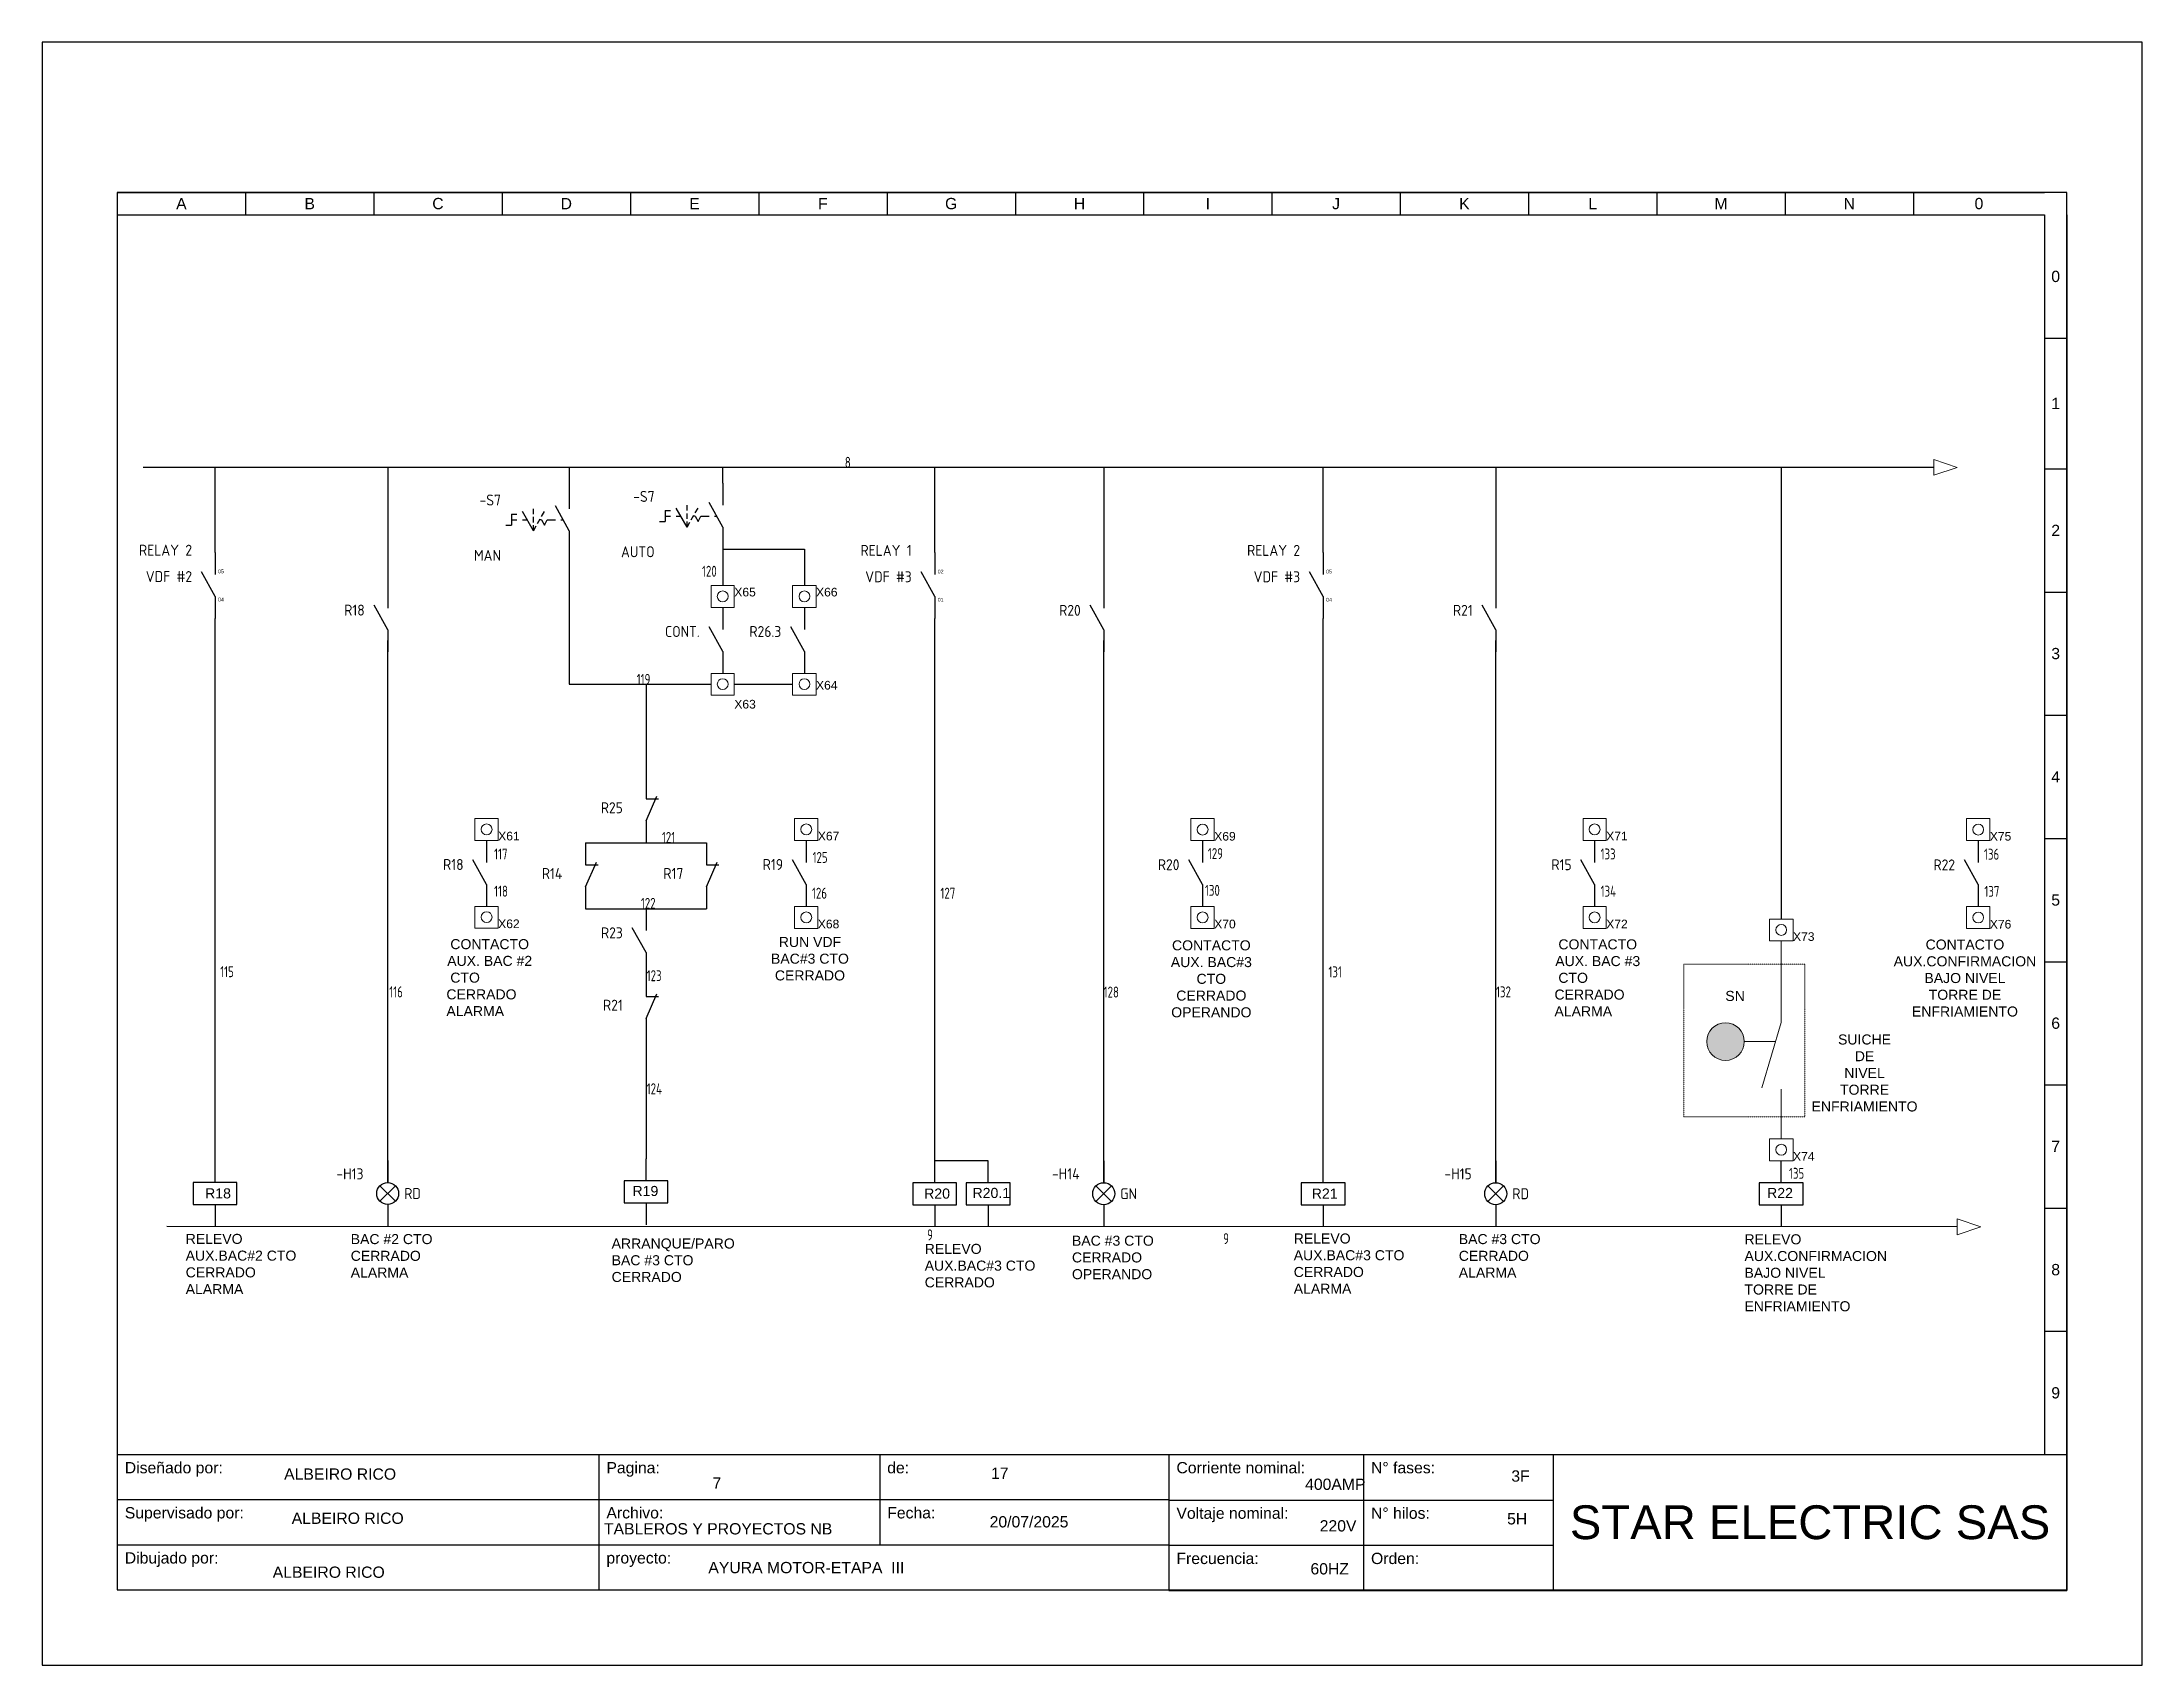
# Model space of a CAD drawing. Header units: millimetres. Extents: x 691 to 18605, y 670 to 10026.
# Drawn here: x 7043 to 8094, y 9213 to 10026 of the extents above; entities that cross this region are included whole.
import ezdxf
from ezdxf.enums import TextEntityAlignment as Align

# ---------------------------------------------------------------- set-up
doc = ezdxf.new("R2010")
doc.units = ezdxf.units.MM
doc.linetypes.add('DASHEDX2', pattern=[1.5, 1, -0.5])
doc.linetypes.add('HIDDEN', pattern=[0.375, 0.25, -0.125])
for name, color, linetype in [('-DIAGRAMA', 7, 'Continuous'), ('-Electrico', 5, 'Continuous'), ('DESC', 150, 'Continuous'), ('LOC', 8, 'Continuous'), ('MISC', 7, 'Continuous'), ('SYMS', 7, 'Continuous'), ('TAGS', 150, 'Continuous'), ('WIRENO', 72, 'Continuous'), ('YEL_14_THHN', 2, 'Continuous')]:
    doc.layers.add(name, color=color, linetype=linetype)
doc.styles.get("Standard").update_dxf_attribs({"font": 'arial.ttf'})
doc.styles.add('WD_IEC', font='ISOCP2.shx', dxfattribs={"width": 0.9, "height": 4})

msp = doc.modelspace()

# ---------------------------------------------------------------- texts
at = {"color": 0, "lineweight": 0}
for s, height, p in [('05', 1.88, (7131.3, 9759.8)), ('02', 1.88, (7491.5, 9759.7)), ('05', 1.88, (7685.9, 9759.7)), ('04', 1.88, (7131.3, 9745.7)), ('X65', 4.33, (7389.7, 9748.2)), ('X66', 4.33, (7430.6, 9748.2)), ('01', 1.88, (7491.5, 9745.6)), ('04', 1.88, (7685.9, 9745.6)), ('X64', 4.33, (7430.6, 9701.6)), ('X63', 4.33, (7389.7, 9692.1)), ('X61', 4.33, (7271.5, 9626.1)), ('X67', 4.33, (7431.5, 9626.1)), ('X69', 4.33, (7629.9, 9626)), ('X71', 4.33, (7826.1, 9626.1)), ('X75', 4.33, (8018.1, 9626)), ('X62', 4.33, (7271.5, 9582.2)), ('X68', 4.33, (7431.5, 9582.1)), ('X70', 4.33, (7629.9, 9582.1)), ('X72', 4.33, (7826.1, 9582.1)), ('X76', 4.33, (8018.1, 9582)), ('X73', 4.33, (7919.6, 9575.8)), ('X74', 4.33, (7919.6, 9465.8))]:
    msp.add_text(s, height=height, dxfattribs=at).set_placement(p)
at = {"color": 0, "char_height": 5.025, "attachment_point": 1}
for s, width, heights, insert in [('\\pxqc;CONTACTO AUX. BAC #2\\P\\pq*; CTO CERRADO ALARMA', 43.322, [0], (7245.6, 9576.7)), ('\\pxqc;RUN VDF BAC#3 CTO CERRADO', 43.322, [0], (7405.9, 9577.8)), ('\\pxqc;CONTACTO AUX. BAC#3 CTO CERRADO OPERANDO', 43.322, [48.1], (7606.8, 9576.1)), ('\\pxqc;CONTACTO AUX. BAC #3\\P\\pq*; CTO CERRADO ALARMA', 43.322, [0], (7800.2, 9576.6)), ('\\pxqc;CONTACTO AUX.CONFIRMACION BAJO NIVEL TORRE DE ENFRIAMIENTO', 43.322, [0], (7984, 9576.5)), ('RELEVO AUX.BAC#2 CTO CERRADO ALARMA', 57.695, [0], (7115.1, 9429.2)), ('RELEVO AUX.BAC#3 CTO CERRADO ALARMA', 57.695, [0], (7669.7, 9429.4)), ('RELEVO AUX.CONFIRMACION BAJO NIVEL TORRE DE ENFRIAMIENTO', 57.695, [0], (7895.3, 9429)), ('ARRANQUE/PARO\\PBAC #3 CTO CERRADO', 41.651, [0], (7328.3, 9426.9)), ('RELEVO AUX.BAC#3 CTO CERRADO', 57.695, [0], (7485, 9424.2))]:
    msp.add_mtext_dynamic_manual_height_columns(s, width=width, gutter_width=25.1, heights=heights, dxfattribs=dict(at, insert=insert))
at = {"color": 0, "lineweight": 0, "attachment_point": 2}
for s, insert, char_height, width in [('SN', (7890.6, 9550.8), 5.03, 67.051), ('SUICHE DE \\PNIVEL\\PTORRE ENFRIAMIENTO', (7955.4, 9529), 5.027, 33.023)]:
    msp.add_mtext(s, dxfattribs=dict(at, insert=insert, char_height=char_height, width=width))
at = {"color": 0, "linetype": 'DASHEDX2', "char_height": 5.06, "attachment_point": 1}
for s, insert in [('R18', (7124.8, 9452)), ('R19', (7338.7, 9453.2)), ('R20', (7484.7, 9451.9)), ('R20.1', (7508.9, 9452.2)), ('R21', (7678.7, 9451.9)), ('R22', (7906.6, 9452.2))]:
    msp.add_mtext_dynamic_manual_height_columns(s, width=14.102, gutter_width=25.3, heights=[6.68], dxfattribs=dict(at, insert=insert))
at = {"color": 0, "char_height": 5.025, "width": 58.975, "attachment_point": 1}
for s, insert in [('BAC #2 CTO CERRADO ALARMA', (7197.7, 9429.1)), ('BAC #3 CTO CERRADO OPERANDO', (7558.7, 9428.3)), ('BAC #3 CTO CERRADO ALARMA', (7752.3, 9429.1))]:
    msp.add_mtext(s, dxfattribs=dict(at, insert=insert))

# ---------------------------------------------------------------- blocks, each defined once
blk = doc.blocks.new('*T3')
at = {"color": 0, "linetype": 'ByBlock', "lineweight": -2}
for p, q in [((0, 0), (139.92, 0)), ((0, 0), (0, -18)), ((64.08, 0), (64.08, -18)), ((101.44, 0), (101.44, -12)), ((139.92, 0), (139.92, -18)), ((0, -6), (139.92, -6)), ((0, -12), (139.92, -12)), ((0, -18), (139.92, -18))]:
    blk.add_line(p, q, dxfattribs=at)
at = {"color": 0, "char_height": 1.5, "attachment_point": 1}
for s, insert, width in [('{\\fArial|b0|i0|c162|p34;Diseñado por:}', (1, -1), 62.0824), ('{\\fArial|b0|i0|c162|p34;Pagina:}', (65.08, -1), 35.3574), ('{\\fArial|b0|i0|c162|p34;de}:', (102.44, -1), 36.4813), ('{\\fArial|b0|i0|c162|p34;Supervisado por:}', (1, -7), 62.0824), ('{\\fArial|b0|i0|c162|p34;Archivo:}', (65.08, -7), 35.3574), ('Fecha:', (102.44, -7), 36.4813), ('Dibujado por:', (1, -13), 62.0824), ('{\\fArial|b0|i0|c162|p34;proyecto:}', (65.08, -13), 73.8387)]:
    blk.add_mtext(s, dxfattribs=dict(at, insert=insert, width=width))
blk = doc.blocks.new('*T4')
at = {"color": 0, "linetype": 'ByBlock', "lineweight": -2}
for p, q in [((0, 0), (119.48, 0)), ((0, 0), (0, -18.07)), ((25.89, 0), (25.89, -18.07)), ((51.13, 0), (51.13, -18.07)), ((119.48, 0), (119.48, -18.07)), ((0, -6.05), (51.13, -6.05)), ((0, -12.07), (51.13, -12.07)), ((0, -18.07), (119.48, -18.07))]:
    blk.add_line(p, q, dxfattribs=at)
at = {"color": 0}
for s, insert, char_height, width, attachment_point in [('Corriente nominal:', (1, -1), 1.5, 23.894, 1), ('{\\fArial|b0|i0|c162|p34;N° fases:}', (26.89, -1), 1.5, 23.2313, 1), ('Voltaje nominal:', (1, -7.05), 1.5, 23.894, 1), ('{\\fArial|b0|i0|c162|p34;N° hilos:}', (26.89, -7.05), 1.5, 23.2313, 1), ('{\\fArial|b0|i0|c162|p34;STAR ELECTRIC SAS}', (85.3, -9.04), 4.5, 66.3536, 5), ('Frecuencia:', (1, -13.07), 1.5, 23.894, 1), ('{\\fArial|b0|i0|c162|p34;Orden}:', (26.89, -13.07), 1.5, 23.2313, 1)]:
    blk.add_mtext(s, dxfattribs=dict(at, insert=insert, char_height=char_height, width=width, attachment_point=attachment_point))
blk = doc.blocks.new('CAJETIN')
for p, q in [((0, 185.97), (-259.4, 185.97)), ((-259.4, 185.97), (-259.4, 0.07)), ((-259.4, 185.97), (-2.99, 185.97)), ((-259.4, 185.97), (-259.4, 182.97)), ((-242.33, 185.97), (-242.33, 182.97)), ((-225.26, 185.97), (-225.26, 182.97)), ((-208.19, 185.97), (-208.19, 182.97)), ((-191.12, 185.97), (-191.12, 182.97)), ((-174.05, 185.97), (-174.05, 182.97)), ((-156.98, 185.97), (-156.98, 182.97)), ((-139.91, 185.97), (-139.91, 182.97)), ((-122.84, 185.97), (-122.84, 182.97)), ((-105.77, 185.97), (-105.77, 182.97)), ((-88.7, 185.97), (-88.7, 182.97)), ((-71.64, 185.97), (-71.64, 182.97)), ((-54.57, 185.97), (-54.57, 182.97)), ((-37.5, 185.97), (-37.5, 182.97)), ((-20.43, 185.97), (-20.43, 182.97)), ((0, 0.07), (0, 185.97)), ((-259.4, 182.97), (-2.99, 182.97)), ((-3, 182.97), (-3, 18.07)), ((0, 182.97), (0, 18.07)), ((-3, 166.58), (0, 166.58)), ((-3, 149.19), (0, 149.19)), ((-3, 132.8), (0, 132.8)), ((-3, 116.41), (0, 116.41)), ((-3, 100.02), (0, 100.02)), ((-3, 83.63), (0, 83.63)), ((-3, 67.24), (0, 67.24)), ((-3, 50.85), (0, 50.85)), ((-3, 34.46), (0, 34.46)), ((-3, 18.07), (0, 18.07)), ((-259.4, 0.07), (0, 0.07))]:
    blk.add_line(p, q)
blk.add_lwpolyline([(-269.4, -9.93), (10, -9.93), (10, 205.97), (-269.4, 205.97)], close=True)
for name, p in [('*T3', (-259.4, 18.07)), ('*T4', (-119.48, 18.07))]:
    blk.add_blockref(name, p)
blk.add_text('0', height=1.5).set_placement((-2.08, 174.04))
at = {"char_height": 1.5, "attachment_point": 5}
for s, insert, width in [('A', (-250.87, 184.47), 17.0695), ('B', (-233.8, 184.47), 17.0695), ('C', (-216.73, 184.47), 17.0695), ('D', (-199.66, 184.47), 17.0695), ('E', (-182.59, 184.47), 17.0695), ('F', (-165.52, 184.47), 17.0695), ('G', (-148.45, 184.47), 17.0695), ('H', (-131.38, 184.47), 17.0695), ('I', (-114.31, 184.47), 17.0695), ('J', (-97.24, 184.47), 17.0695), ('K', (-80.17, 184.47), 17.0695), ('L', (-63.1, 184.47), 17.0695), ('M', (-46.03, 184.47), 17.0695), ('N', (-28.96, 184.47), 17.0695), ('0', (-11.71, 184.47), 17.4362), ('1', (-1.5, 157.89), 3), ('2', (-1.5, 141), 3), ('3', (-1.5, 124.61), 3), ('4', (-1.5, 108.22), 3), ('5', (-1.5, 91.83), 3), ('6', (-1.5, 75.44), 3), ('7', (-1.5, 59.05), 3), ('8', (-1.5, 42.66), 3), ('9', (-1.5, 26.27), 3)]:
    blk.add_mtext(s, dxfattribs=dict(at, insert=insert, width=width))
for tag, p in [('DISEÑADO_POR', (-230.86, 14.78)), ('SUPERVISADO_POR', (-229.59, 8.32)), ('DIBUJADO_POR', (-231.25, 2.42))]:
    blk.add_attdef(tag, text='', height=1.5).set_placement(p, align=Align.MIDDLE)
for tag, p in [('PAGINA', (-180.19, 13.54)), ('DE', (-143.12, 14.83)), ('A', (-97.02, 13.49)), ('F', (-73.9, 14.47)), ('ARCHIVO', (-179.45, 8.2)), ('FECHA', (-143.31, 8.38)), ('V', (-96.96, 8.58)), ('H', (-74.46, 8.76)), ('PROYECTO', (-180.75, 3.04)), ('HZ', (-98.06, 2.87)), ('OR', (-74.83, 2.5))]:
    blk.add_attdef(tag, p, '', height=1.5)
blk = doc.blocks.new('WD_WNV')
at = {"linetype": 'Continuous', "style": 'WD_IEC', "width": 0.8}
blk.add_attdef('WIRENO', text='', height=2.5, dxfattribs=at).set_placement((-1.6, 0), align=Align.MIDDLE_RIGHT)
at = {"style": 'WD_IEC', "flags": 1}
for tag, p in [('W08USER', (-1, 0.375)), ('W04USER', (-1, 0.875)), ('W05USER', (-1, 0.75)), ('W09USER', (-1, 0.25)), ('W03USER', (-1, 1)), ('W06USER', (-1, 0.625)), ('W07USER', (-1, 0.5)), ('W02USER', (-1, 1.125)), ('W01USER', (-1, 1.25)), ('W10USER', (-1, 0.125))]:
    blk.add_attdef(tag, text='', height=0.08, dxfattribs=at).set_placement(p, align=Align.CENTER)
blk = doc.blocks.new('VMS1')
for p, q in [((0, 2.5), (0, 7.5)), ((0, -2.5), (0, -7.5))]:
    blk.add_line(p, q)
blk.add_lwpolyline([(-5, 2.5), (-5, -2.5), (5, -2.5), (5, 2.5)], close=True)
at = {"style": 'WD_IEC'}
for tag, p in [('INST', (-5.25, 10.5)), ('LOC', (-5.25, 7.5)), ('TAG1', (-5.25, 4.5)), ('DESC1', (-5.25, -6.85)), ('DESC2', (-5.25, -9.85)), ('DESC3', (-5.25, -12.85))]:
    blk.add_attdef(tag, text='', height=2.5, dxfattribs=at).set_placement(p, align=Align.RIGHT)
blk.add_attdef('TERM01', text='', height=2, rotation=90, dxfattribs=at).set_placement((-1, 7.5), align=Align.RIGHT)
at = {"style": 'WD_IEC', "flags": 1}
for tag, p, height in [('X2TERM01', (0, 7.5), 0.32), ('X4LINK', (-5, 0), 0.32), ('X1LINK', (5, 0), 0.32), ('ASSYCODE', (1, -4), 1), ('FAMILY', (1, -5.5), 1), ('X8TERM02', (0, -7.5), 0.32), ('CATDESC', (1, -7), 1)]:
    blk.add_attdef(tag, p, '', height=height, dxfattribs=at)
at = {"style": 'WD_IEC', "flags": 9}
for tag, p in [('MFG', (-6, 1)), ('CAT', (-6, -1.5))]:
    blk.add_attdef(tag, text='', height=1.5, dxfattribs=at).set_placement(p, align=Align.RIGHT)
at = {"style": 'WD_IEC'}
blk.add_attdef('TERM02', (-1, -7.5), '', height=2, rotation=90, dxfattribs=at)
at = {"lineweight": 9, "style": 'WD_IEC'}
for tag, p in [('NO', (-5.5, -16.5)), ('NC', (-5.5, -19.5))]:
    blk.add_attdef(tag, text='', height=2.5, dxfattribs=at).set_placement(p, align=Align.TOP_RIGHT)
for tag, p in [('XREFNO', (-4, -16.5)), ('XREFNC', (-4, -19.5))]:
    blk.add_attdef(tag, text='', height=2.5, dxfattribs=at).set_placement(p, align=Align.TOP_LEFT)
blk = doc.blocks.new('VCR21')
for p, q in [((0, 7.5), (0, 2.5)), ((0, -2.5), (-3.12, 3.12)), ((0, -2.5), (0, -7.5))]:
    blk.add_line(p, q)
at = {"style": 'WD_IEC'}
for tag, p in [('INST', (-5.25, 6.75)), ('LOC', (-5.25, 3.75)), ('TAG2', (-5.25, 0.75)), ('DESC1', (-5.25, -6.75)), ('XREF', (-5.25, -3.75)), ('DESC2', (-5.25, -9.75)), ('DESC3', (-5.25, -12.75))]:
    blk.add_attdef(tag, text='', height=2.5, dxfattribs=at).set_placement(p, align=Align.RIGHT)
blk.add_attdef('TERM01', text='', height=2, rotation=90, dxfattribs=at).set_placement((-1, 7.5), align=Align.RIGHT)
at = {"style": 'WD_IEC', "flags": 1}
for tag, p, height in [('X2TERM01', (0, 7.5), 0.32), ('X4LINK', (-2.75, 0), 0.32), ('X1LINK', (-0.5, 0), 0.32), ('CONTACT', (4, -3.5), 1), ('FAMILY', (4, -5), 1), ('COMMON', (5.25, -4.75), 1), ('X8TERM02', (0, -7.5), 0.32)]:
    blk.add_attdef(tag, p, '', height=height, dxfattribs=at)
at = {"style": 'WD_IEC'}
blk.add_attdef('TERM02', (-1, -7.5), '', height=2, rotation=90, dxfattribs=at)
blk = doc.blocks.new('VLT1G')
for p, q in [((0, 7.5), (0, 2.5)), ((-1.77, -1.77), (1.77, 1.77)), ((1.77, -1.77), (-1.77, 1.77)), ((0, -2.5), (0, -7.5))]:
    blk.add_line(p, q)
blk.add_circle((0, 0), 2.5)
at = {"style": 'WD_IEC'}
for tag, p in [('INST', (-5.5, 10.25)), ('TAG1', (-5.5, 3.25)), ('LOC', (-5.5, 6.75)), ('DESC1', (-5.5, -6.35)), ('DESC2', (-5.5, -9.85)), ('DESC3', (-5.5, -13.35))]:
    blk.add_attdef(tag, text='', height=2.5, dxfattribs=at).set_placement(p, align=Align.RIGHT)
blk.add_attdef('TERM01', text='', height=2, rotation=90, dxfattribs=at).set_placement((-1, 7.5), align=Align.RIGHT)
at = {"style": 'WD_IEC', "flags": 1}
for tag, p, height in [('X2TERM01', (0, 7.5), 0.32), ('X4LINK', (-3, 0), 0.32), ('X1LINK', (3, 0), 0.32), ('ASSYCODE', (1, -4), 1), ('FAMILY', (1, -5.5), 1), ('X8TERM02', (0, -7.5), 0.32), ('CATDESC', (1, -7), 1)]:
    blk.add_attdef(tag, p, '', height=height, dxfattribs=at)
at = {"style": 'WD_IEC', "flags": 9}
for tag, p in [('MFG', (-6, -0.25)), ('CAT', (-6, -2.75))]:
    blk.add_attdef(tag, text='', height=1.5, dxfattribs=at).set_placement(p, align=Align.RIGHT)
at = {"style": 'WD_IEC'}
blk.add_attdef('TERM02', (-1, -7.5), '', height=2, rotation=90, dxfattribs=at)
at = {"lineweight": 13, "style": 'WD_IEC'}
blk.add_attdef('COLOR', text='', height=2.5, dxfattribs=at).set_placement((3.75, 0), align=Align.MIDDLE_LEFT)
at = {"lineweight": 15, "style": 'WD_IEC'}
for tag, p in [('WDTAGALT', (-5.5, -21)), ('XREF', (-5.5, -18))]:
    blk.add_attdef(tag, text='', height=2.5, dxfattribs=at).set_placement(p, align=Align.RIGHT)
blk = doc.blocks.new('VSS113')
for p, q in [((0, 7.5), (0, 2.5)), ((-13.12, 1.25), (-11.88, 1.25)), ((-13.12, 1.25), (-13.12, -1.25)), ((-13.12, 0), (-11.88, 0)), ((-8.12, -2.5), (-10.62, 1.83)), ((-10.62, 0), (-9.57, 0)), ((-8.12, 1.25), (-8.12, 2.5)), ((-8.12, -0.63), (-8.12, 0.62)), ((-7.19, -0.88), (-6.56, 0.21)), ((-6.25, 0), (-6.68, 0)), ((-6.25, 0.75), (-5.62, 1.83)), ((-6.25, 0), (-5.62, -1.25)), ((-5.62, -1.25), (-5, 0)), ((-5, 0), (-3.12, 0)), ((0, -2.5), (-3.12, 3.12)), ((-1.88, 0), (-1.39, 0)), ((-14.38, -1.25), (-13.12, -1.25)), ((-8.12, -2.5), (-8.12, -1.25)), ((-8.12, -2.5), (-7.5, -1.42)), ((0, -2.5), (0, -7.5))]:
    blk.add_line(p, q)
at = {"style": 'WD_IEC'}
for tag, p in [('INST', (-15.5, 9.25)), ('TAG1', (-15.5, 3.25)), ('LOC', (-15.5, 6.25)), ('DESC1', (-15.5, -9.35)), ('DESC3', (-15.5, -15.35)), ('DESC2', (-15.5, -12.35))]:
    blk.add_attdef(tag, text='', height=2.5, dxfattribs=at).set_placement(p, align=Align.RIGHT)
at = {"style": 'WD_IEC', "flags": 8}
for tag, p in [('POS1', (-10.62, 3.5)), ('POS2', (-8.12, 3.5)), ('POS3', (-5.62, 3.5))]:
    blk.add_attdef(tag, text='', height=2, rotation=90, dxfattribs=at).set_placement(p, align=Align.MIDDLE_LEFT)
at = {"style": 'WD_IEC'}
blk.add_attdef('TERM01', text='', height=2, rotation=90, dxfattribs=at).set_placement((-1, 7.5), align=Align.RIGHT)
at = {"style": 'WD_IEC', "flags": 1}
for tag, p, height in [('X2TERM01', (0, 7.5), 0.32), ('CONTACT', (0.5, 4.5), 1), ('X1LINK', (0, 0), 0.32), ('COMMON', (1.75, 3.25), 1), ('X8TERM02', (0, -7.5), 0.32), ('ASSYCODE', (1, -9), 1), ('FAMILY', (1, -10.5), 1), ('CATDESC', (1, -12), 1)]:
    blk.add_attdef(tag, p, '', height=height, dxfattribs=at)
at = {"style": 'WD_IEC', "flags": 9}
for tag, p in [('MFG', (-16, -0.25)), ('CAT', (-16, -2.75))]:
    blk.add_attdef(tag, text='', height=1.5, dxfattribs=at).set_placement(p, align=Align.RIGHT)
at = {"style": 'WD_IEC'}
blk.add_attdef('TERM02', (-1, -7.5), '', height=2, rotation=90, dxfattribs=at)
at = {"lineweight": 15, "style": 'WD_IEC'}
blk.add_attdef('XREF', text='', height=2.5, dxfattribs=at).set_placement((-15.5, -6.35), align=Align.RIGHT)
blk.add_attdef('STATE', (1.25, -6.35), '', height=2.5, dxfattribs=at)
blk = doc.blocks.new('VCR22')
for p, q in [((0, 7.5), (0, 2.5)), ((0, -2.5), (2.5, 3.12)), ((0, 2.5), (2.87, 2.5)), ((0, -2.5), (0, -7.5))]:
    blk.add_line(p, q)
at = {"style": 'WD_IEC'}
for tag, p in [('INST', (-5.25, 5.25)), ('TAG2', (-5.25, -0.75)), ('LOC', (-5.25, 2.25)), ('DESC1', (-5.25, -6.75)), ('XREF', (-5.25, -3.75)), ('DESC2', (-5.25, -9.75)), ('DESC3', (-5.25, -12.75))]:
    blk.add_attdef(tag, text='', height=2.5, dxfattribs=at).set_placement(p, align=Align.RIGHT)
blk.add_attdef('TERM01', text='', height=2, rotation=90, dxfattribs=at).set_placement((-1, 7.5), align=Align.RIGHT)
at = {"style": 'WD_IEC', "flags": 1}
for tag, p, height in [('X2TERM01', (0, 7.5), 0.32), ('X4LINK', (-0.55, 0), 0.32), ('X1LINK', (1.92, 0), 0.32), ('CONTACT', (4, -3.5), 1), ('FAMILY', (4, -5), 1), ('COMMON', (5.25, -4.75), 1), ('X8TERM02', (0, -7.5), 0.32)]:
    blk.add_attdef(tag, p, '', height=height, dxfattribs=at)
at = {"style": 'WD_IEC'}
blk.add_attdef('TERM02', (-1, -7.5), '', height=2, rotation=90, dxfattribs=at)

# ---------------------------------------------------------------- hatches: boundary and pattern name
at = {"lineweight": 0, "transparency": 33554687}
h = msp.add_hatch(color=0, dxfattribs=at)
h.dxf.hatch_style = 1
h.paths.add_polyline_path([(7895.2, 9525.4, 1), (7876.4, 9525.4, 1)])

# ---------------------------------------------------------------- linework, layer by layer
at = {"layer": '-DIAGRAMA', "color": 0, "lineweight": 0}
for centre in [(7383.9, 9748.2), (7424.8, 9748.2), (7383.9, 9704.3), (7424.8, 9704.3), (7265.7, 9631.6), (7425.7, 9631.6), (7624.1, 9631.5), (7820.3, 9631.6), (8012.3, 9631.5), (7265.7, 9587.7), (7425.7, 9587.6), (7624.1, 9587.6), (7820.3, 9587.6), (8012.3, 9587.5), (7913.7, 9581.3), (7913.7, 9471.3)]:
    msp.add_circle(centre, 2.72, dxfattribs=at)
at = {"layer": '-Electrico', "color": 0, "lineweight": 0, "ltscale": 0.08}
for points in [[(7378.1, 9753.7), (7389.7, 9753.7), (7389.7, 9742.7), (7378.1, 9742.7)], [(7418.9, 9753.7), (7430.6, 9753.7), (7430.6, 9742.7), (7418.9, 9742.7)], [(7378.1, 9709.7), (7389.7, 9709.7), (7389.7, 9698.8), (7378.1, 9698.8)], [(7418.9, 9709.7), (7430.6, 9709.7), (7430.6, 9698.8), (7418.9, 9698.8)], [(7259.9, 9637.1), (7271.5, 9637.1), (7271.5, 9626.1), (7259.9, 9626.1)], [(7419.8, 9637.1), (7431.5, 9637.1), (7431.5, 9626.1), (7419.8, 9626.1)], [(7618.2, 9637), (7629.9, 9637), (7629.9, 9626), (7618.2, 9626)], [(7814.5, 9637), (7826.1, 9637), (7826.1, 9626.1), (7814.5, 9626.1)], [(8006.4, 9637), (8018.1, 9637), (8018.1, 9626), (8006.4, 9626)], [(7259.9, 9593.1), (7271.5, 9593.1), (7271.5, 9582.2), (7259.9, 9582.2)], [(7419.8, 9593.1), (7431.5, 9593.1), (7431.5, 9582.1), (7419.8, 9582.1)], [(7618.2, 9593.1), (7629.9, 9593.1), (7629.9, 9582.1), (7618.2, 9582.1)], [(7814.5, 9593.1), (7826.1, 9593.1), (7826.1, 9582.1), (7814.5, 9582.1)], [(7907.9, 9586.7), (7919.6, 9586.7), (7919.6, 9575.8), (7907.9, 9575.8)], [(8006.4, 9593), (8018.1, 9593), (8018.1, 9582), (8006.4, 9582)], [(7907.9, 9476.8), (7919.6, 9476.8), (7919.6, 9465.8), (7907.9, 9465.8)]]:
    msp.add_lwpolyline(points, close=True, dxfattribs=at)
at = {"color": 0}
for p, q in [((7129.8, 9770.2), (7129.8, 9812.8)), ((7216.3, 9812.8), (7216.3, 9753.4)), ((7490, 9770.1), (7490, 9812.8)), ((7574.6, 9812.8), (7574.6, 9753.3)), ((7684.4, 9770.2), (7684.4, 9812.8)), ((7770.9, 9812.8), (7770.9, 9753.4)), ((7913.7, 9812.8), (7913.7, 9586.7)), ((7307, 9770.1), (7307, 9704.3)), ((7383.9, 9771.9), (7383.9, 9753.7)), ((7383.9, 9771.9), (7424.8, 9771.9)), ((7424.8, 9771.9), (7424.8, 9753.7)), ((7129.8, 9465.9), (7129.8, 9737.2)), ((7490, 9465.8), (7490, 9737.2)), ((7684.4, 9465.8), (7684.4, 9737.2)), ((7216.2, 9454.9), (7216.3, 9726.2)), ((7574.6, 9454.8), (7574.6, 9726.2)), ((7770.8, 9454.8), (7770.9, 9726.2)), ((7307, 9704.3), (7378.1, 9704.3)), ((7345.5, 9704.3), (7345.5, 9657.9)), ((7389.7, 9704.3), (7418.9, 9704.3)), ((7315.2, 9624.9), (7375.7, 9624.9)), ((7315.2, 9591.9), (7375.7, 9591.9)), ((7345.5, 9526), (7345.5, 9466.7)), ((7516.8, 9465.8), (7490, 9465.8)), ((7913.7, 9443.3), (7913.7, 9432.8))]:
    msp.add_line(p, q, dxfattribs=at)
at = {"color": 0, "linetype": 'Continuous', "lineweight": 0}
for p, q in [((7990, 9816.7), (7990, 9812.8)), ((8001.8, 9812.8), (7990, 9816.7)), ((7990, 9812.8), (7990, 9808.8)), ((7990, 9808.8), (8001.8, 9812.8)), ((8001.7, 9436.8), (8001.7, 9432.8)), ((8013.6, 9432.8), (8001.7, 9436.8)), ((8001.7, 9432.8), (8001.7, 9428.8)), ((8001.7, 9428.8), (8013.6, 9432.8))]:
    msp.add_line(p, q, dxfattribs=at)
at = {"color": 0, "lineweight": 0}
for p, q in [((7913.7, 9534.9), (7913.7, 9575.8)), ((7913.7, 9534.9), (7904, 9502.2)), ((7910.9, 9525.4), (7895.2, 9525.4))]:
    msp.add_line(p, q, dxfattribs=at)
at = {"color": 0, "linetype": 'HIDDEN', "lineweight": 0, "ltscale": 0.3}
msp.add_lwpolyline([(7865, 9564.2), (7925.5, 9564.2), (7925.5, 9487.8), (7865, 9487.8)], close=True, dxfattribs=at)
at = {"color": 0, "lineweight": 0}
msp.add_lwpolyline([(7913.7, 9476.8), (7913.7, 9501.6)], dxfattribs=at)
msp.add_circle((7885.8, 9525.4), 9.42, dxfattribs=at)
at = {"layer": 'YEL_14_THHN', "color": 0}
for p, q in [((7990, 9812.8), (7093.8, 9812.8)), ((7307, 9812.8), (7307, 9803)), ((7383.9, 9804.9), (7383.9, 9812.8)), ((8001.7, 9432.8), (7105.6, 9432.9))]:
    msp.add_line(p, q, dxfattribs=at)

# ---------------------------------------------------------------- block references
at = {"color": 0}
ref = msp.add_blockref('CAJETIN', (8056.7, 9250.8), dxfattribs=dict(at, xscale=3.761929394681115, yscale=3.761929394681115, zscale=3.761929394681115))
ref.add_attrib('5H', '5H', (7776.5, 9283.8), dxfattribs={"height": 5.64})
ref.add_attrib('3F', '3F', (7778.6, 9305.2), dxfattribs={"height": 5.64})
ref.add_attrib('HZ', '60HZ', dxfattribs={"height": 5.64}).set_placement((7687.7, 9261.6), align=Align.MIDDLE)
ref.add_attrib('V', '220V', dxfattribs={"height": 5.64}).set_placement((7691.9, 9283.1), align=Align.MIDDLE)
ref.add_attrib('A', '400AMP', dxfattribs={"height": 5.64}).set_placement((7690.5, 9303.9), align=Align.MIDDLE)
ref.add_attrib('PROYECTO', 'AYURA MOTOR-ETAPA  III', dxfattribs={"height": 5.643}).set_placement((7376.7, 9262.2), align=Align.MIDDLE_LEFT)
ref.add_attrib('ARCHIVO', 'TABLEROS Y PROYECTOS NB', dxfattribs={"height": 5.643}).set_placement((7381.6, 9281.6), align=Align.MIDDLE)
ref.add_attrib('DE', '17', (7518.2, 9306.6), dxfattribs={"height": 5.64})
ref.add_attrib('PAGINA', '7', (7378.8, 9301.7), dxfattribs={"height": 5.64})
ref.add_attrib('FECHA', '20/07/2025', (7517.5, 9282.3), dxfattribs={"height": 5.64})
ref.add_attrib('DIBUJADO_POR', 'ALBEIRO RICO', dxfattribs={"height": 5.643}).set_placement((7186.7, 9259.9), align=Align.MIDDLE)
ref.add_attrib('SUPERVISADO_POR', 'ALBEIRO RICO', dxfattribs={"height": 5.643}).set_placement((7196.2, 9286.9), align=Align.MIDDLE)
ref.add_attrib('DISEÑADO_POR', 'ALBEIRO RICO', dxfattribs={"height": 5.643}).set_placement((7192.4, 9309), align=Align.MIDDLE)
at = {"layer": 'SYMS', "color": 0}
ref = msp.add_blockref('VSS113', (7307, 9786.6), dxfattribs=dict(at, xscale=2.197145441597592, yscale=2.197145441597592, zscale=2.197145441597592))
ref.add_attrib('DESC1', 'MAN', dxfattribs={"layer": 'DESC', "height": 5.49, "style": 'WD_IEC'}).set_placement((7272.9, 9766), align=Align.RIGHT)
ref.add_attrib('TAG1', '-S7', dxfattribs={"layer": 'TAGS', "height": 5.49, "style": 'WD_IEC'}).set_placement((7272.9, 9793.7), align=Align.RIGHT)
ref = msp.add_blockref('VSS113', (7383.9, 9788.4), dxfattribs=dict(at, xscale=2.197145441597592, yscale=2.197145441597592, zscale=2.197145441597592))
ref.add_attrib('DESC1', 'AUTO', dxfattribs={"layer": 'DESC', "height": 5.49, "style": 'WD_IEC'}).set_placement((7349.8, 9767.8), align=Align.RIGHT)
ref.add_attrib('TAG1', '-S7', dxfattribs={"layer": 'TAGS', "height": 5.49, "style": 'WD_IEC'}).set_placement((7349.8, 9795.5), align=Align.RIGHT)
ref = msp.add_blockref('VCR21', (7129.8, 9753.7), dxfattribs=dict(at, xscale=2.197145441597592, yscale=2.197145441597592, zscale=2.197145441597592))
ref.add_attrib('INST', 'RELAY 2', dxfattribs={"layer": 'LOC', "height": 5.49, "style": 'WD_IEC'}).set_placement((7118.3, 9768.6), align=Align.RIGHT)
ref.add_attrib('TAG2', 'VDF #2', dxfattribs={"layer": 'TAGS', "height": 5.49, "style": 'WD_IEC'}).set_placement((7118.3, 9755.4), align=Align.RIGHT)
ref = msp.add_blockref('VCR21', (7490, 9753.7), dxfattribs=dict(at, xscale=2.197145441597592, yscale=2.197145441597592, zscale=2.197145441597592))
ref.add_attrib('INST', 'RELAY 1', dxfattribs={"layer": 'LOC', "height": 5.49, "style": 'WD_IEC'}).set_placement((7478.5, 9768.5), align=Align.RIGHT)
ref.add_attrib('TAG2', 'VDF #3', dxfattribs={"layer": 'TAGS', "height": 5.49, "style": 'WD_IEC'}).set_placement((7478.5, 9755.3), align=Align.RIGHT)
ref = msp.add_blockref('VCR21', (7684.4, 9753.7), dxfattribs=dict(at, xscale=2.197145441597592, yscale=2.197145441597592, zscale=2.197145441597592))
ref.add_attrib('INST', 'RELAY 2', dxfattribs={"layer": 'LOC', "height": 5.49, "style": 'WD_IEC'}).set_placement((7672.9, 9768.5), align=Align.RIGHT)
ref.add_attrib('TAG2', 'VDF #3', dxfattribs={"layer": 'TAGS', "height": 5.49, "style": 'WD_IEC'}).set_placement((7672.9, 9755.3), align=Align.RIGHT)
ref = msp.add_blockref('VCR21', (7216.3, 9736.9), dxfattribs=dict(at, xscale=2.197145441597592, yscale=2.197145441597592, zscale=2.197145441597592))
ref.add_attrib('TAG2', 'R18', dxfattribs={"layer": 'TAGS', "height": 5.49, "style": 'WD_IEC'}).set_placement((7204.7, 9738.6), align=Align.RIGHT)
ref = msp.add_blockref('VCR21', (7574.6, 9736.9), dxfattribs=dict(at, xscale=2.197145441597592, yscale=2.197145441597592, zscale=2.197145441597592))
ref.add_attrib('TAG2', 'R20', dxfattribs={"layer": 'TAGS', "height": 5.49, "style": 'WD_IEC'}).set_placement((7563.1, 9738.5), align=Align.RIGHT)
ref = msp.add_blockref('VCR21', (7770.9, 9736.9), dxfattribs=dict(at, xscale=2.197145441597592, yscale=2.197145441597592, zscale=2.197145441597592))
ref.add_attrib('TAG2', 'R21', dxfattribs={"layer": 'TAGS', "height": 5.49, "style": 'WD_IEC'}).set_placement((7759.3, 9738.5), align=Align.RIGHT)
ref = msp.add_blockref('VCR21', (7383.9, 9726.2), dxfattribs=dict(at, xscale=2.197145441597592, yscale=2.197145441597592, zscale=2.197145441597592))
ref.add_attrib('TAG2', 'CONT.', dxfattribs={"layer": 'TAGS', "height": 5.49, "style": 'WD_IEC'}).set_placement((7372.4, 9727.9), align=Align.RIGHT)
ref = msp.add_blockref('VCR21', (7424.8, 9726.2), dxfattribs=dict(at, xscale=2.197145441597592, yscale=2.197145441597592, zscale=2.197145441597592))
ref.add_attrib('TAG2', 'R26.3', dxfattribs={"layer": 'TAGS', "height": 5.49, "style": 'WD_IEC'}).set_placement((7413.2, 9727.9), align=Align.RIGHT)
ref = msp.add_blockref('VCR22', (7345.5, 9641.4), dxfattribs=dict(at, xscale=2.197145441597592, yscale=2.197145441597592, zscale=2.197145441597592))
ref.add_attrib('TAG2', 'R25', dxfattribs={"layer": 'TAGS', "height": 5.49, "style": 'WD_IEC'}).set_placement((7333.9, 9639.7), align=Align.RIGHT)
ref = msp.add_blockref('VCR21', (7265.7, 9609.6), dxfattribs=dict(at, xscale=2.197145441597592, yscale=2.197145441597592, zscale=2.197145441597592))
ref.add_attrib('TAG2', 'R18', dxfattribs={"layer": 'TAGS', "height": 5.49, "style": 'WD_IEC'}).set_placement((7254.2, 9611.3), align=Align.RIGHT)
ref = msp.add_blockref('VCR22', (7315.2, 9608.4), dxfattribs=dict(at, xscale=2.197145441597592, yscale=2.197145441597592, zscale=2.197145441597592))
ref.add_attrib('TAG2', 'R14', dxfattribs={"layer": 'TAGS', "height": 5.49, "style": 'WD_IEC'}).set_placement((7303.6, 9606.8), align=Align.RIGHT)
ref = msp.add_blockref('VCR22', (7375.7, 9608.4), dxfattribs=dict(at, xscale=2.197145441597592, yscale=2.197145441597592, zscale=2.197145441597592))
ref.add_attrib('TAG2', 'R17', dxfattribs={"layer": 'TAGS', "height": 5.49, "style": 'WD_IEC'}).set_placement((7364.2, 9606.8), align=Align.RIGHT)
ref = msp.add_blockref('VCR21', (7425.7, 9609.6), dxfattribs=dict(at, xscale=2.197145441597592, yscale=2.197145441597592, zscale=2.197145441597592))
ref.add_attrib('TAG2', 'R19', dxfattribs={"layer": 'TAGS', "height": 5.49, "style": 'WD_IEC'}).set_placement((7414.1, 9611.3), align=Align.RIGHT)
ref = msp.add_blockref('VCR21', (7624.1, 9609.6), dxfattribs=dict(at, xscale=2.197145441597592, yscale=2.197145441597592, zscale=2.197145441597592))
ref.add_attrib('TAG2', 'R20', dxfattribs={"layer": 'TAGS', "height": 5.49, "style": 'WD_IEC'}).set_placement((7612.5, 9611.2), align=Align.RIGHT)
ref = msp.add_blockref('VCR21', (7820.3, 9609.6), dxfattribs=dict(at, xscale=2.197145441597592, yscale=2.197145441597592, zscale=2.197145441597592))
ref.add_attrib('TAG2', 'R15', dxfattribs={"layer": 'TAGS', "height": 5.49, "style": 'WD_IEC'}).set_placement((7808.8, 9611.2), align=Align.RIGHT)
ref = msp.add_blockref('VCR21', (8012.3, 9609.5), dxfattribs=dict(at, xscale=2.197145441597592, yscale=2.197145441597592, zscale=2.197145441597592))
ref.add_attrib('TAG2', 'R22', dxfattribs={"layer": 'TAGS', "height": 5.49, "style": 'WD_IEC'}).set_placement((8000.7, 9611.1), align=Align.RIGHT)
ref = msp.add_blockref('VCR21', (7345.5, 9575.5), dxfattribs=dict(at, xscale=2.197145441597592, yscale=2.197145441597592, zscale=2.197145441597592))
ref.add_attrib('TAG2', 'R23', dxfattribs={"layer": 'TAGS', "height": 5.49, "style": 'WD_IEC'}).set_placement((7333.9, 9577.1), align=Align.RIGHT)
ref = msp.add_blockref('VCR22', (7345.5, 9542.5), dxfattribs=dict(at, xscale=2.197145441597592, yscale=2.197145441597592, zscale=2.197145441597592))
ref.add_attrib('TAG2', 'R21', dxfattribs={"layer": 'TAGS', "height": 5.49, "style": 'WD_IEC'}).set_placement((7333.9, 9540.9), align=Align.RIGHT)
at = {"layer": 'SYMS', "color": 0, "xscale": 2.197145441597592, "yscale": 2.197145441597592, "zscale": 2.197145441597592}
for p in [(7129.8, 9449.4), (7345.5, 9450.2), (7490, 9449.3), (7516.8, 9449.3), (7684.4, 9449.3), (7913.7, 9449.3)]:
    msp.add_blockref('VMS1', p, dxfattribs=at)
at = {"layer": 'SYMS', "color": 0}
ref = msp.add_blockref('VLT1G', (7216.2, 9449.4), dxfattribs=dict(at, xscale=2.197145441597592, yscale=2.197145441597592, zscale=2.197145441597592))
ref.add_attrib('COLOR', 'RD', dxfattribs={"layer": 'MISC', "lineweight": 13, "height": 5.49, "style": 'WD_IEC'}).set_placement((7224.5, 9449.4), align=Align.MIDDLE_LEFT)
ref.add_attrib('TAG1', '-H13', dxfattribs={"layer": 'TAGS', "height": 5.49, "style": 'WD_IEC'}).set_placement((7204.1, 9456.5), align=Align.RIGHT)
ref = msp.add_blockref('VLT1G', (7574.6, 9449.3), dxfattribs=dict(at, xscale=2.197145441597592, yscale=2.197145441597592, zscale=2.197145441597592))
ref.add_attrib('COLOR', 'GN', dxfattribs={"layer": 'MISC', "lineweight": 13, "height": 5.49, "style": 'WD_IEC'}).set_placement((7582.8, 9449.3), align=Align.MIDDLE_LEFT)
ref.add_attrib('TAG1', '-H14', dxfattribs={"layer": 'TAGS', "height": 5.49, "style": 'WD_IEC'}).set_placement((7562.5, 9456.5), align=Align.RIGHT)
ref = msp.add_blockref('VLT1G', (7770.8, 9449.3), dxfattribs=dict(at, xscale=2.197145441597592, yscale=2.197145441597592, zscale=2.197145441597592))
ref.add_attrib('COLOR', 'RD', dxfattribs={"layer": 'MISC', "lineweight": 13, "height": 5.49, "style": 'WD_IEC'}).set_placement((7779.1, 9449.3), align=Align.MIDDLE_LEFT)
ref.add_attrib('TAG1', '-H15', dxfattribs={"layer": 'TAGS', "height": 5.49, "style": 'WD_IEC'}).set_placement((7758.8, 9456.5), align=Align.RIGHT)
at = {"layer": 'WIRENO', "color": 0}
ref = msp.add_blockref('WD_WNV', (7447.1, 9818.9), dxfattribs=dict(at, xscale=2.197145441597592, yscale=2.197145441597592, zscale=2.197145441597592))
ref.add_attrib('WIRENO', '8', dxfattribs={"linetype": 'Continuous', "height": 5.49, "style": 'WD_IEC', "width": 0.8}).set_placement((7448, 9815.3), align=Align.MIDDLE_RIGHT)
ref = msp.add_blockref('WD_WNV', (7382.5, 9764.4), dxfattribs=dict(at, xscale=2.197145441597592, yscale=2.197145441597592, zscale=2.197145441597592))
ref.add_attrib('WIRENO', '120', dxfattribs={"linetype": 'Continuous', "height": 5.49, "style": 'WD_IEC', "width": 0.8}).set_placement((7380.9, 9760.8), align=Align.MIDDLE_RIGHT)
ref = msp.add_blockref('WD_WNV', (7364.3, 9698.5), dxfattribs=dict(at, xscale=2.197145441597592, yscale=2.197145441597592, zscale=2.197145441597592))
ref.add_attrib('WIRENO', '119', dxfattribs={"linetype": 'Continuous', "height": 5.49, "style": 'WD_IEC', "width": 0.8}).set_placement((7347.7, 9706.7), align=Align.MIDDLE_RIGHT)
ref = msp.add_blockref('WD_WNV', (7359.1, 9631.2), dxfattribs=dict(at, xscale=2.197145441597592, yscale=2.197145441597592, zscale=2.197145441597592))
ref.add_attrib('WIRENO', '121', dxfattribs={"linetype": 'Continuous', "height": 5.49, "style": 'WD_IEC', "width": 0.8}).set_placement((7360.1, 9627.6), align=Align.MIDDLE_RIGHT)
ref = msp.add_blockref('WD_WNV', (7275.2, 9622.9), dxfattribs=dict(at, xscale=2.197145441597592, yscale=2.197145441597592, zscale=2.197145441597592))
ref.add_attrib('WIRENO', '117', dxfattribs={"linetype": 'Continuous', "height": 5.49, "style": 'WD_IEC', "width": 0.8}).set_placement((7276.2, 9619.3), align=Align.MIDDLE_RIGHT)
ref = msp.add_blockref('WD_WNV', (7435.4, 9621.2), dxfattribs=dict(at, xscale=2.197145441597592, yscale=2.197145441597592, zscale=2.197145441597592))
ref.add_attrib('WIRENO', '125', dxfattribs={"linetype": 'Continuous', "height": 5.49, "style": 'WD_IEC', "width": 0.8}).set_placement((7436.4, 9617.6), align=Align.MIDDLE_RIGHT)
ref = msp.add_blockref('WD_WNV', (7633.3, 9623.1), dxfattribs=dict(at, xscale=2.197145441597592, yscale=2.197145441597592, zscale=2.197145441597592))
ref.add_attrib('WIRENO', '129', dxfattribs={"linetype": 'Continuous', "height": 5.49, "style": 'WD_IEC', "width": 0.8}).set_placement((7634.3, 9619.5), align=Align.MIDDLE_RIGHT)
ref = msp.add_blockref('WD_WNV', (7829.9, 9622.9), dxfattribs=dict(at, xscale=2.197145441597592, yscale=2.197145441597592, zscale=2.197145441597592))
ref.add_attrib('WIRENO', '133', dxfattribs={"linetype": 'Continuous', "height": 5.49, "style": 'WD_IEC', "width": 0.8}).set_placement((7830.8, 9619.3), align=Align.MIDDLE_RIGHT)
ref = msp.add_blockref('WD_WNV', (8021.8, 9622.8), dxfattribs=dict(at, xscale=2.197145441597592, yscale=2.197145441597592, zscale=2.197145441597592))
ref.add_attrib('WIRENO', '136', dxfattribs={"linetype": 'Continuous', "height": 5.49, "style": 'WD_IEC', "width": 0.8}).set_placement((8022.8, 9619.2), align=Align.MIDDLE_RIGHT)
ref = msp.add_blockref('WD_WNV', (7275.4, 9604.3), dxfattribs=dict(at, xscale=2.197145441597592, yscale=2.197145441597592, zscale=2.197145441597592))
ref.add_attrib('WIRENO', '118', dxfattribs={"linetype": 'Continuous', "height": 5.49, "style": 'WD_IEC', "width": 0.8}).set_placement((7276.4, 9600.7), align=Align.MIDDLE_RIGHT)
ref = msp.add_blockref('WD_WNV', (7349.3, 9598.2), dxfattribs=dict(at, xscale=2.197145441597592, yscale=2.197145441597592, zscale=2.197145441597592))
ref.add_attrib('WIRENO', '122', dxfattribs={"linetype": 'Continuous', "height": 5.49, "style": 'WD_IEC', "width": 0.8}).set_placement((7350.3, 9594.6), align=Align.MIDDLE_RIGHT)
ref = msp.add_blockref('WD_WNV', (7435.2, 9603.3), dxfattribs=dict(at, xscale=2.197145441597592, yscale=2.197145441597592, zscale=2.197145441597592))
ref.add_attrib('WIRENO', '126', dxfattribs={"linetype": 'Continuous', "height": 5.49, "style": 'WD_IEC', "width": 0.8}).set_placement((7436.1, 9599.7), align=Align.MIDDLE_RIGHT)
ref = msp.add_blockref('WD_WNV', (7493.9, 9603.3), dxfattribs=dict(at, xscale=2.197145441597592, yscale=2.197145441597592, zscale=2.197145441597592))
ref.add_attrib('WIRENO', '127', dxfattribs={"linetype": 'Continuous', "height": 5.49, "style": 'WD_IEC', "width": 0.8}).set_placement((7500.3, 9599.7), align=Align.MIDDLE_RIGHT)
ref = msp.add_blockref('WD_WNV', (7631.8, 9604.7), dxfattribs=dict(at, xscale=2.197145441597592, yscale=2.197145441597592, zscale=2.197145441597592))
ref.add_attrib('WIRENO', '130', dxfattribs={"linetype": 'Continuous', "height": 5.49, "style": 'WD_IEC', "width": 0.8}).set_placement((7632.7, 9601.1), align=Align.MIDDLE_RIGHT)
ref = msp.add_blockref('WD_WNV', (7830, 9604.3), dxfattribs=dict(at, xscale=2.197145441597592, yscale=2.197145441597592, zscale=2.197145441597592))
ref.add_attrib('WIRENO', '134', dxfattribs={"linetype": 'Continuous', "height": 5.49, "style": 'WD_IEC', "width": 0.8}).set_placement((7831, 9600.7), align=Align.MIDDLE_RIGHT)
ref = msp.add_blockref('WD_WNV', (8022, 9604.2), dxfattribs=dict(at, xscale=2.197145441597592, yscale=2.197145441597592, zscale=2.197145441597592))
ref.add_attrib('WIRENO', '137', dxfattribs={"linetype": 'Continuous', "height": 5.49, "style": 'WD_IEC', "width": 0.8}).set_placement((8022.9, 9600.6), align=Align.MIDDLE_RIGHT)
ref = msp.add_blockref('WD_WNV', (7138.2, 9564), dxfattribs=dict(at, xscale=2.197145441597592, yscale=2.197145441597592, zscale=2.197145441597592))
ref.add_attrib('WIRENO', '115', dxfattribs={"linetype": 'Continuous', "height": 5.49, "style": 'WD_IEC', "width": 0.8}).set_placement((7139.2, 9560.4), align=Align.MIDDLE_RIGHT)
ref = msp.add_blockref('WD_WNV', (7352.3, 9562), dxfattribs=dict(at, xscale=2.197145441597592, yscale=2.197145441597592, zscale=2.197145441597592))
ref.add_attrib('WIRENO', '123', dxfattribs={"linetype": 'Continuous', "height": 5.49, "style": 'WD_IEC', "width": 0.8}).set_placement((7353.3, 9558.4), align=Align.MIDDLE_RIGHT)
ref = msp.add_blockref('WD_WNV', (7692.8, 9563.9), dxfattribs=dict(at, xscale=2.197145441597592, yscale=2.197145441597592, zscale=2.197145441597592))
ref.add_attrib('WIRENO', '131', dxfattribs={"linetype": 'Continuous', "height": 5.49, "style": 'WD_IEC', "width": 0.8}).set_placement((7693.8, 9560.3), align=Align.MIDDLE_RIGHT)
ref = msp.add_blockref('WD_WNV', (7221.8, 9553.9), dxfattribs=dict(at, xscale=2.197145441597592, yscale=2.197145441597592, zscale=2.197145441597592))
ref.add_attrib('WIRENO', '116', dxfattribs={"linetype": 'Continuous', "height": 5.49, "style": 'WD_IEC', "width": 0.8}).set_placement((7223.8, 9550.3), align=Align.MIDDLE_RIGHT)
ref = msp.add_blockref('WD_WNV', (7580.2, 9553.8), dxfattribs=dict(at, xscale=2.197145441597592, yscale=2.197145441597592, zscale=2.197145441597592))
ref.add_attrib('WIRENO', '128', dxfattribs={"linetype": 'Continuous', "height": 5.49, "style": 'WD_IEC', "width": 0.8}).set_placement((7582.2, 9550.2), align=Align.MIDDLE_RIGHT)
ref = msp.add_blockref('WD_WNV', (7776.5, 9553.9), dxfattribs=dict(at, xscale=2.197145441597592, yscale=2.197145441597592, zscale=2.197145441597592))
ref.add_attrib('WIRENO', '132', dxfattribs={"linetype": 'Continuous', "height": 5.49, "style": 'WD_IEC', "width": 0.8}).set_placement((7778.4, 9550.3), align=Align.MIDDLE_RIGHT)
ref = msp.add_blockref('WD_WNV', (7352.5, 9505.4), dxfattribs=dict(at, xscale=2.197145441597592, yscale=2.197145441597592, zscale=2.197145441597592))
ref.add_attrib('WIRENO', '124', dxfattribs={"linetype": 'Continuous', "height": 5.49, "style": 'WD_IEC', "width": 0.8}).set_placement((7353.5, 9501.8), align=Align.MIDDLE_RIGHT)
ref = msp.add_blockref('WD_WNV', (7924.2, 9463.1), dxfattribs=dict(at, xscale=2.197145441597592, yscale=2.197145441597592, zscale=2.197145441597592))
ref.add_attrib('WIRENO', '135', dxfattribs={"linetype": 'Continuous', "height": 5.49, "style": 'WD_IEC', "width": 0.8}).set_placement((7925.2, 9459.5), align=Align.MIDDLE_RIGHT)
ref = msp.add_blockref('WD_WNV', (7173, 9430.5), dxfattribs=dict(at, xscale=2.197145441597592, yscale=2.197145441597592, zscale=2.197145441597592))
ref.add_attrib('WIRENO', '9', dxfattribs={"linetype": 'Continuous', "height": 5.49, "style": 'WD_IEC', "width": 0.8}).set_placement((7489.1, 9428.7), align=Align.MIDDLE_RIGHT)
ref = msp.add_blockref('WD_WNV', (7727.6, 9430.4), dxfattribs=dict(at, xscale=2.197145441597592, yscale=2.197145441597592, zscale=2.197145441597592))
ref.add_attrib('WIRENO', '9', dxfattribs={"linetype": 'Continuous', "height": 5.49, "style": 'WD_IEC', "width": 0.8}).set_placement((7637.3, 9426.8), align=Align.MIDDLE_RIGHT)

msp.set_redraw_order([(e.dxf.handle, doc.entitydb.next_handle()) for e in msp.query("TEXT MTEXT ATTDEF DIMENSION ARC_DIMENSION")])  # texts and dimensions are drawn at this point

doc.saveas('drawing.dxf')
